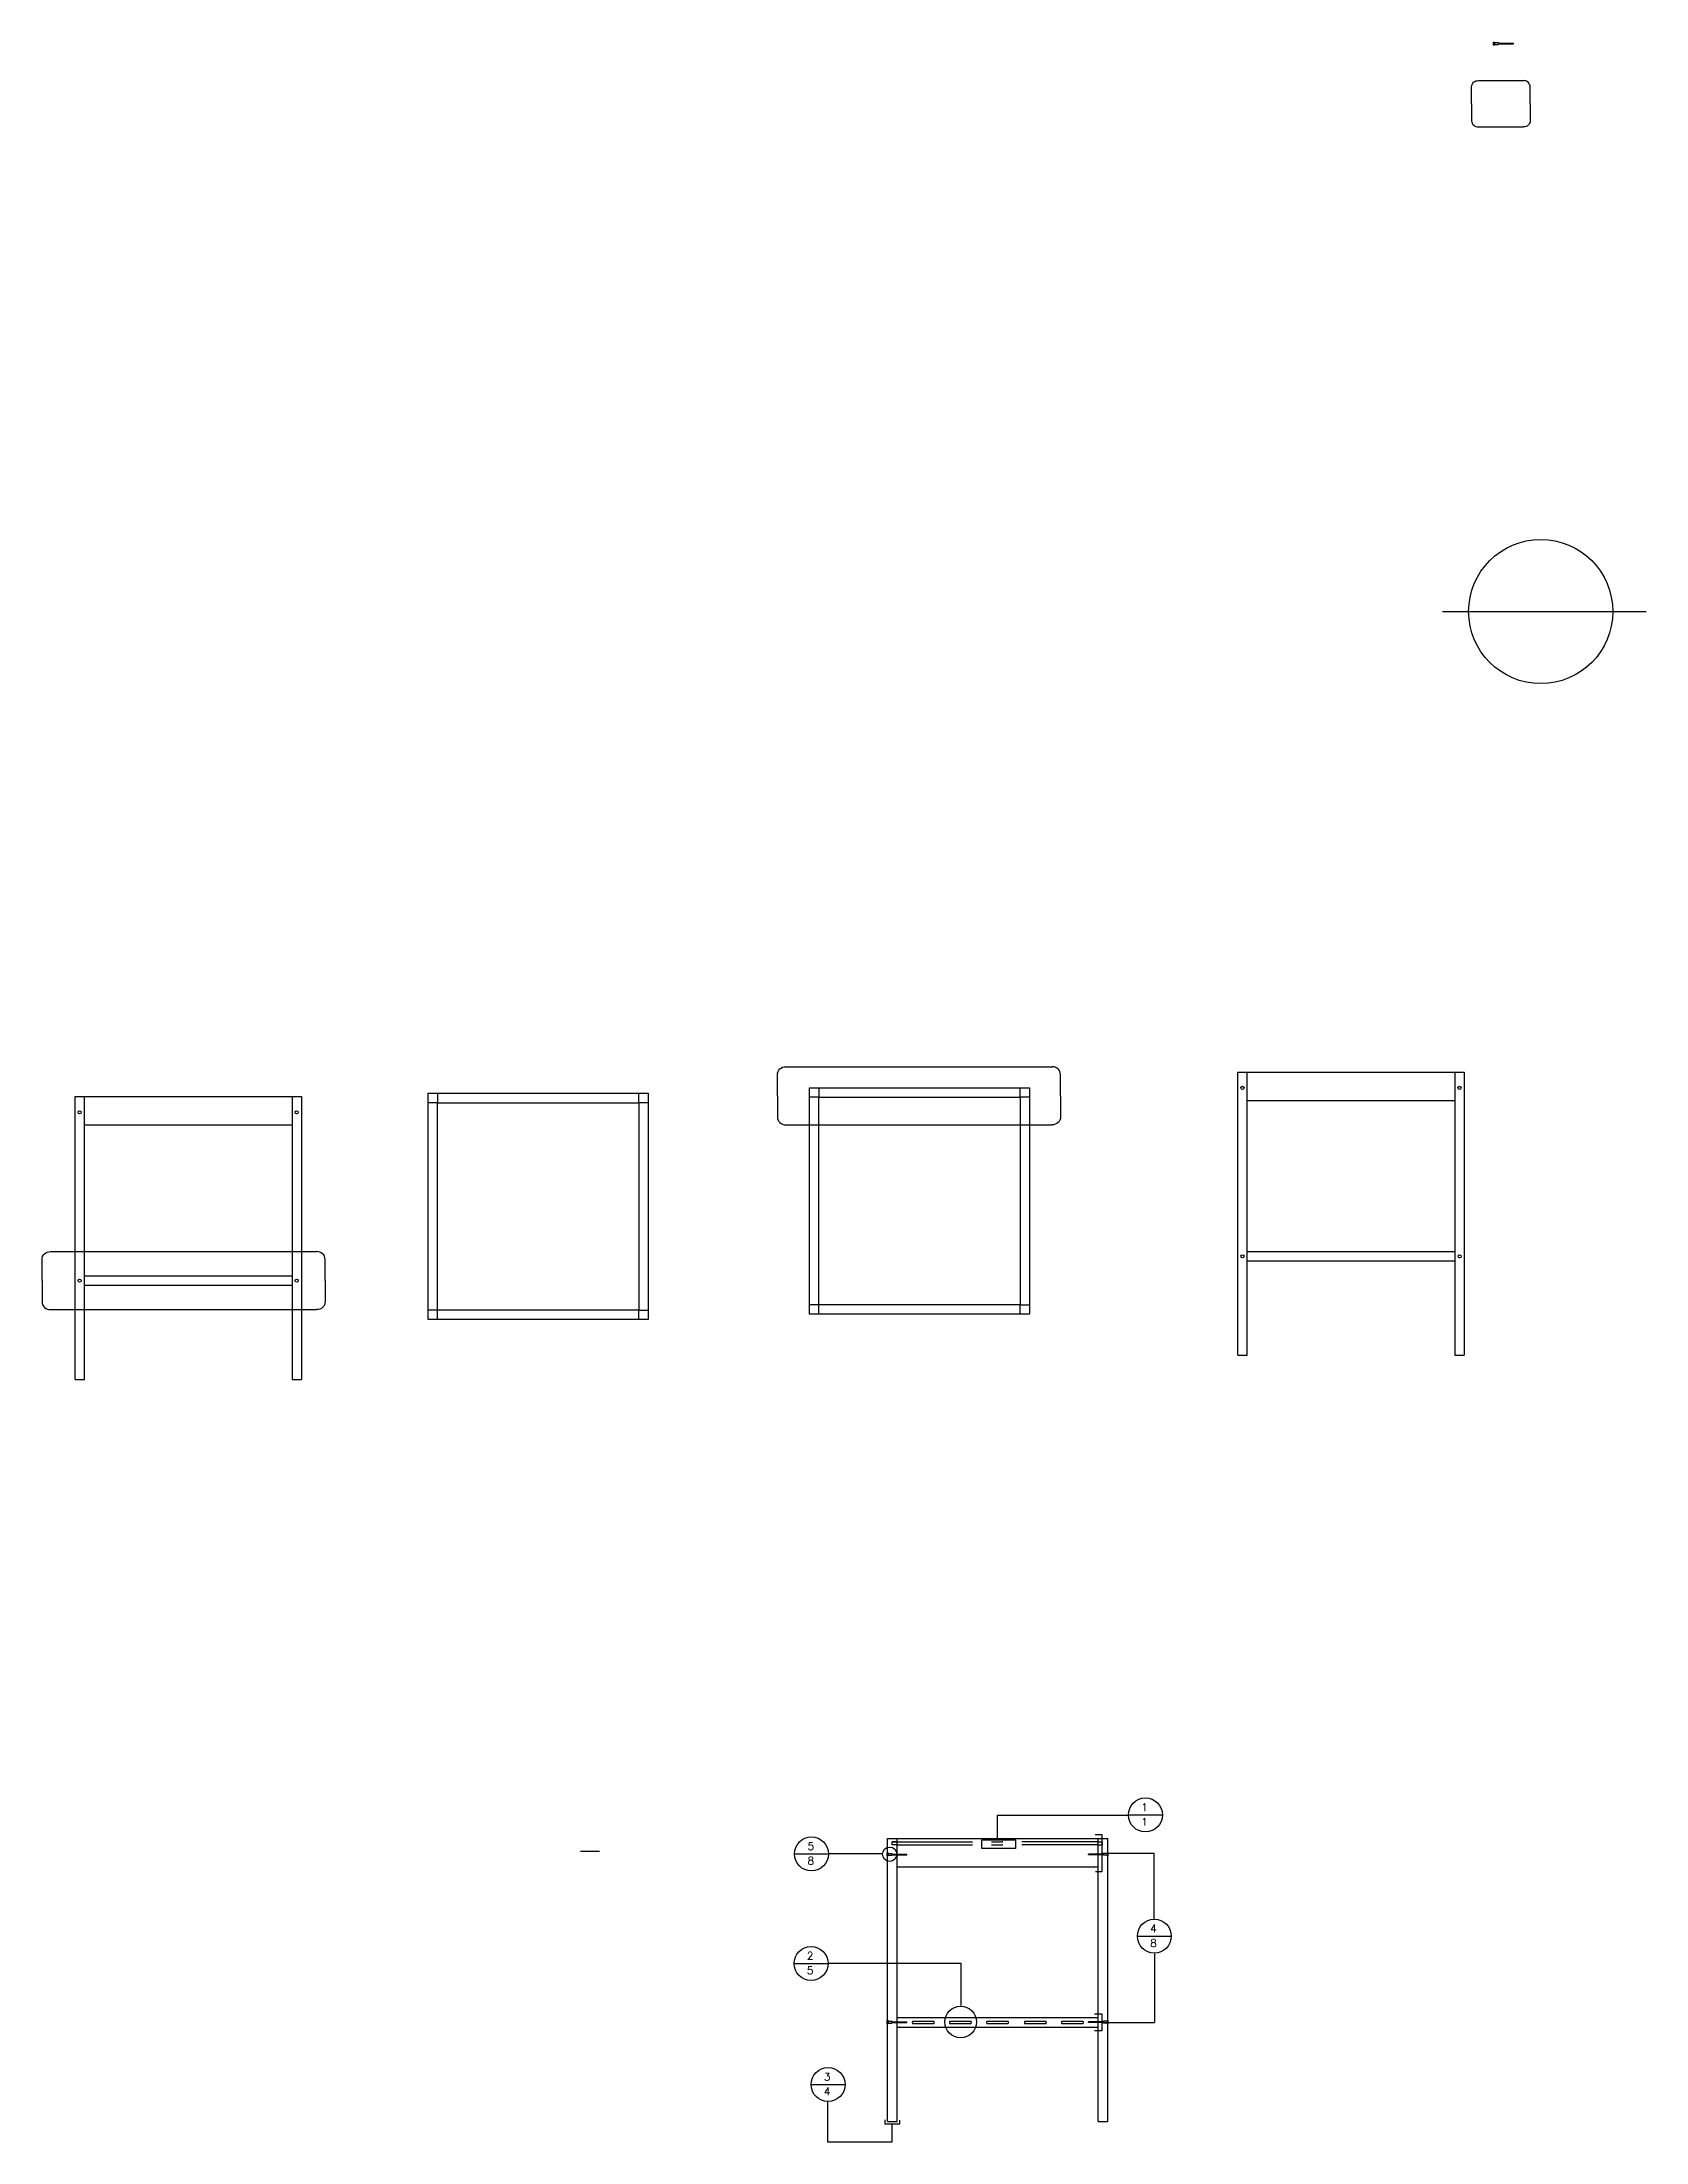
# Model space of a CAD drawing. Header units: millimetres. Extents: x -863 to 1110, y -422 to 583.
# Drawn here: x -304.9 to -49.9, y 231.4 to 565.4 of the extents above; entities that cross this region are included whole.
import ezdxf
from ezdxf.enums import TextEntityAlignment as Align

# ---------------------------------------------------------------- set-up
doc = ezdxf.new("R2010")
doc.units = ezdxf.units.MM
doc.linetypes.add('ACAD_ISO02W100', pattern=[15, 12, -3])
doc.layers.get('0').update_dxf_attribs({"color": 51})
for name, color, linetype in [('Dettagli', 252, 'Continuous'), ('Linee da tratteggiare', 9, 'ACAD_ISO02W100'), ('Simboli', 10, 'Continuous'), ('Simbolo zoom', 140, 'Continuous')]:
    doc.layers.add(name, color=color, linetype=linetype)
doc.styles.add('E-ROMANS', font='romans.shx', dxfattribs={"width": 0.8})

msp = doc.modelspace()

# ---------------------------------------------------------------- texts
at = {"layer": 'Simboli', "style": 'E-ROMANS'}
for s, p in [('1', (-129.65, 284.66)), ('1', (-129.65, 282.34)), ('5', (-182.73, 278.46)), ('8', (-182.73, 276.15)), ('4', (-128.23, 265.39)), ('2', (-182.81, 261.04)), ('8', (-128.23, 263.07)), ('5', (-182.81, 258.73)), ('3', (-180.11, 241.79)), ('4', (-180.11, 239.47))]:
    msp.add_text(s, height=1.21, dxfattribs=at).set_placement(p, align=Align.MIDDLE_CENTER)

# ---------------------------------------------------------------- linework, layer by layer
for p, q in [((-74.17, 564.85), (-74.17, 565.35)), ((-74.17, 565.35), (-74.02, 565.35)), ((-74.02, 564.85), (-74.17, 564.85)), ((-74.02, 565.35), (-74.02, 564.85)), ((-74.02, 565.25), (-73.42, 565.25)), ((-74.02, 564.95), (-73.42, 564.95)), ((-73.42, 565.25), (-73.42, 564.95)), ((-73.42, 565.21), (-71.02, 565.15)), ((-73.42, 565), (-71.02, 565.05)), ((-71.02, 565.05), (-71.02, 565.15)), ((-114.82, 356.53), (-114.82, 401.54)), ((-114.82, 401.54), (-78.82, 401.54)), ((-113.32, 356.53), (-113.32, 401.54)), ((-80.32, 401.54), (-80.32, 356.53)), ((-78.82, 401.54), (-78.82, 356.53)), ((-299.7, 352.66), (-299.7, 397.67)), ((-299.7, 397.67), (-263.7, 397.67)), ((-298.2, 352.66), (-298.2, 397.67)), ((-265.2, 397.67), (-265.2, 352.66)), ((-263.7, 397.67), (-263.7, 352.66)), ((-243.56, 362.19), (-243.56, 398.19)), ((-243.56, 398.19), (-208.56, 398.19)), ((-242.06, 398.19), (-242.06, 396.69)), ((-210.06, 396.69), (-210.06, 398.19)), ((-208.56, 398.19), (-208.56, 362.19)), ((-182.94, 363.06), (-182.94, 399.06)), ((-182.94, 399.06), (-147.94, 399.06)), ((-181.44, 397.56), (-182.94, 397.56)), ((-181.44, 399.06), (-181.44, 397.56)), ((-181.44, 397.56), (-149.44, 397.56)), ((-181.44, 364.56), (-181.44, 397.56)), ((-149.44, 397.56), (-149.44, 399.06)), ((-147.94, 397.56), (-149.44, 397.56)), ((-149.44, 397.56), (-149.44, 364.56)), ((-147.94, 399.06), (-147.94, 363.06)), ((-242.06, 396.69), (-243.56, 396.69)), ((-242.06, 396.69), (-210.06, 396.69)), ((-242.06, 363.69), (-242.06, 396.69)), ((-208.56, 396.69), (-210.06, 396.69)), ((-210.06, 396.69), (-210.06, 363.69)), ((-113.32, 397.04), (-80.32, 397.04)), ((-298.2, 393.17), (-265.2, 393.17)), ((-113.32, 373.04), (-80.32, 373.04)), ((-113.32, 371.54), (-80.32, 371.54)), ((-298.2, 369.17), (-265.2, 369.17)), ((-298.2, 367.67), (-265.2, 367.67)), ((-181.44, 364.56), (-182.94, 364.56)), ((-181.44, 363.06), (-181.44, 364.56)), ((-149.44, 364.56), (-181.44, 364.56)), ((-149.44, 363.06), (-149.44, 364.56)), ((-149.44, 364.56), (-147.94, 364.56)), ((-242.06, 363.69), (-243.56, 363.69)), ((-208.56, 362.19), (-243.56, 362.19)), ((-242.06, 362.19), (-242.06, 363.69)), ((-210.06, 363.69), (-242.06, 363.69)), ((-210.06, 362.19), (-210.06, 363.69)), ((-210.06, 363.69), (-208.56, 363.69)), ((-147.94, 363.06), (-182.94, 363.06)), ((-114.82, 356.53), (-113.32, 356.53)), ((-80.32, 356.53), (-78.82, 356.53)), ((-299.7, 352.66), (-298.2, 352.66)), ((-265.2, 352.66), (-263.7, 352.66)), ((-170.5, 279.7), (-135.51, 279.7)), ((-170.5, 277.41), (-170.5, 279.7)), ((-169, 277.25), (-169, 279.7)), ((-137.01, 277.24), (-137.01, 279.69)), ((-135.51, 277.41), (-135.51, 279.69)), ((-170.5, 250.74), (-170.5, 276.91)), ((-169, 250.58), (-169, 277.08)), ((-169, 275.2), (-137.01, 275.2)), ((-137.01, 250.57), (-137.01, 277.08)), ((-135.51, 250.74), (-135.51, 276.91)), ((-169, 251.2), (-137.01, 251.2)), ((-170.5, 234.7), (-170.5, 250.24)), ((-169, 234.7), (-169, 250.41)), ((-169, 249.7), (-137.01, 249.7)), ((-137.01, 234.69), (-137.01, 250.4)), ((-135.51, 234.69), (-135.51, 250.24)), ((-137.01, 234.69), (-135.51, 234.69))]:
    msp.add_line(p, q)
at = {"ltscale": 0.2}
for p, q in [((-82.26, 474.79), (-49.93, 474.79)), ((-170.5, 234.7), (-169, 234.7))]:
    msp.add_line(p, q, dxfattribs=at)
msp.add_circle((-66.67, 474.79), 11.46, dxfattribs=at)
for centre in [(-114.09, 399.04), (-79.58, 399.04), (-298.97, 395.17), (-264.47, 395.17), (-114.09, 372.27), (-79.57, 372.27), (-298.97, 368.4), (-264.45, 368.4)]:
    msp.add_circle(centre, 0.25)
at = {"layer": 'Dettagli'}
msp.add_line((-216.33, 277.62), (-219.33, 277.62), dxfattribs=at)
at = {"layer": 'Linee da tratteggiare'}
for p, q in [((-170.58, 277.41), (-170.43, 277.41)), ((-170.58, 276.91), (-170.58, 277.41)), ((-170.43, 277.41), (-170.43, 276.91)), ((-170.43, 277.31), (-169.83, 277.31)), ((-169.83, 277.31), (-169.83, 277.01)), ((-169.83, 277.27), (-167.43, 277.21)), ((-169.76, 279.17), (-169.01, 279.17)), ((-169.01, 279.17), (-169.76, 279.17)), ((-169.76, 278.67), (-169.76, 279.17)), ((-169.01, 278.67), (-169.76, 278.67)), ((-169.01, 279.17), (-152.25, 279.18)), ((-169.01, 278.67), (-152.25, 278.68)), ((-167.43, 277.11), (-167.43, 277.21)), ((-137.18, 279.17), (-152.27, 279.18)), ((-137.18, 278.67), (-152.26, 278.68)), ((-136.19, 277.26), (-138.59, 277.21)), ((-138.59, 277.11), (-138.59, 277.21)), ((-137.2, 278.67), (-136.33, 278.67)), ((-137.18, 279.17), (-136.33, 279.17)), ((-136.33, 278.67), (-136.33, 279.17)), ((-135.59, 277.31), (-136.19, 277.31)), ((-136.19, 277.31), (-136.19, 277.01)), ((-135.44, 277.41), (-135.59, 277.41)), ((-135.59, 277.41), (-135.59, 276.91)), ((-135.44, 276.91), (-135.44, 277.41)), ((-170.43, 276.91), (-170.58, 276.91)), ((-170.43, 277.01), (-169.83, 277.01)), ((-169.83, 277.06), (-167.43, 277.11)), ((-136.19, 277.06), (-138.59, 277.11)), ((-135.59, 277.01), (-136.19, 277.01)), ((-135.59, 276.91), (-135.44, 276.91)), ((-170.58, 250.74), (-170.43, 250.74)), ((-170.58, 250.24), (-170.58, 250.74)), ((-170.43, 250.74), (-170.43, 250.24)), ((-170.43, 250.64), (-169.83, 250.64)), ((-169.83, 250.64), (-169.83, 250.34)), ((-169.83, 250.6), (-167.43, 250.54)), ((-167.43, 250.44), (-167.43, 250.54)), ((-136.19, 250.59), (-138.59, 250.54)), ((-138.59, 250.44), (-138.59, 250.54)), ((-135.59, 250.64), (-136.19, 250.64)), ((-136.19, 250.64), (-136.19, 250.34)), ((-135.44, 250.74), (-135.59, 250.74)), ((-135.59, 250.74), (-135.59, 250.24)), ((-135.44, 250.24), (-135.44, 250.74)), ((-170.43, 250.24), (-170.58, 250.24)), ((-170.43, 250.34), (-169.83, 250.34)), ((-169.83, 250.39), (-167.43, 250.44)), ((-136.19, 250.39), (-138.59, 250.44)), ((-135.59, 250.34), (-136.19, 250.34)), ((-135.59, 250.24), (-135.44, 250.24))]:
    msp.add_line(p, q, dxfattribs=at)
for points in [[(-166.51, 250.62, 0.401748), (-166.51, 250.25, 1.804147)], [(-163.17, 250.62, -0.464036), (-163.17, 250.25, 1.33829)], [(-160.61, 250.62, 0.401748), (-160.61, 250.25, 1.804147)], [(-157.27, 250.62, -0.464036), (-157.27, 250.25, 1.33829)], [(-154.7, 250.62, 0.401748), (-154.7, 250.25, 1.804147)], [(-151.36, 250.62, -0.464036), (-151.36, 250.25, 1.33829)], [(-148.69, 250.62, 0.401748), (-148.69, 250.25, 1.804147)], [(-145.35, 250.62, -0.464036), (-145.35, 250.25, 1.33829)], [(-142.8, 250.62, 0.401748), (-142.8, 250.25, 1.804147)], [(-139.46, 250.62, -0.464036), (-139.46, 250.25, 1.33829)]]:
    msp.add_lwpolyline(points, format="xyb", dxfattribs=at)
for points in [[(-166.51, 250.62), (-163.17, 250.62)], [(-160.61, 250.62), (-157.27, 250.62)], [(-154.7, 250.62), (-151.36, 250.62)], [(-148.69, 250.62), (-145.35, 250.62)], [(-142.8, 250.62), (-139.46, 250.62)], [(-166.51, 250.25), (-163.17, 250.25)], [(-160.61, 250.25), (-157.27, 250.25)], [(-154.7, 250.25), (-151.36, 250.25)], [(-148.69, 250.25), (-145.35, 250.25)], [(-142.8, 250.25), (-139.46, 250.25)]]:
    msp.add_lwpolyline(points, dxfattribs=at)
at = {"layer": 'Simboli', "ltscale": 0.2}
for p, q in [((-153.01, 279.49), (-153.01, 283.41)), ((-153.01, 283.41), (-132.22, 283.41)), ((-171.38, 277.24), (-179.91, 277.24)), ((-137.51, 280.34), (-136.47, 280.34)), ((-136.47, 280.34), (-136.47, 274.4)), ((-136.47, 277.37), (-128.14, 277.37)), ((-128.14, 266.88), (-128.14, 277.37)), ((-136.47, 274.4), (-137.47, 274.4)), ((-128.08, 261.37), (-128.08, 250.43)), ((-158.8, 259.79), (-179.94, 259.79)), ((-158.8, 253.12), (-158.8, 259.79)), ((-137.62, 251.79), (-136.45, 251.79)), ((-136.45, 251.79), (-136.45, 249.09)), ((-136.45, 249.09), (-137.59, 249.09)), ((-136.45, 250.44), (-128.07, 250.44)), ((-180.09, 237.79), (-180.09, 231.43)), ((-170.97, 234.93), (-170.97, 234.32)), ((-170.97, 234.32), (-168.58, 234.32)), ((-169.78, 231.43), (-169.78, 234.32)), ((-168.58, 234.32), (-168.58, 234.89)), ((-180.09, 231.43), (-169.78, 231.43))]:
    msp.add_line(p, q, dxfattribs=at)
at = {"layer": 'Simboli'}
for p, q in [((-132.22, 283.43), (-126.82, 283.43)), ((-185.31, 277.23), (-179.91, 277.23)), ((-130.8, 264.16), (-125.4, 264.16)), ((-185.38, 259.81), (-179.98, 259.81)), ((-182.68, 240.56), (-177.28, 240.56))]:
    msp.add_line(p, q, dxfattribs=at)
at = {"layer": 'Simboli', "ltscale": 0.2}
msp.add_lwpolyline([(-155.52, 279.46), (-150.2, 279.46), (-150.2, 278.11), (-155.52, 278.11)], close=True, dxfattribs=at)
at = {"layer": 'Simboli'}
for centre in [(-129.52, 283.43), (-182.61, 277.23), (-128.1, 264.16), (-182.68, 259.81), (-179.98, 240.56)]:
    msp.add_circle(centre, 2.7, dxfattribs=at)
at = {"layer": 'Simboli', "ltscale": 0.2}
for centre, radius in [((-170.18, 277.19), 1.14), ((-158.88, 250.52), 2.51)]:
    msp.add_circle(centre, radius, dxfattribs=at)
at = {"layer": 'Simbolo zoom'}
for p, q in [((-76.58, 559.21), (-69.38, 559.21)), ((-76.58, 551.84), (-69.44, 551.84)), ((-186.7, 402.38), (-144.31, 402.38)), ((-186.7, 393.18), (-144.37, 393.18)), ((-303.62, 373), (-261.23, 373)), ((-303.62, 363.8), (-261.29, 363.8))]:
    msp.add_line(p, q, dxfattribs=at)
for points in [[(-77.65, 555.52), (-77.65, 558.21, -0.433709), (-76.58, 559.21, 0.03067)], [(-68.35, 555.52), (-68.35, 558.21, 0.433709), (-69.42, 559.21, -0.03067)], [(-77.65, 555.53), (-77.65, 552.83, 0.433709), (-76.58, 551.84, -0.03067)], [(-68.35, 555.53), (-68.35, 552.83, -0.433709), (-69.42, 551.84, 0.03067)], [(-188.03, 397.77), (-188.03, 401.14, -0.433709), (-186.7, 402.38, 0.03067)], [(-143.02, 397.77), (-143.02, 401.14, 0.433709), (-144.35, 402.38, -0.03067)], [(-188.03, 397.79), (-188.03, 394.43, 0.433709), (-186.7, 393.18, -0.03067)], [(-143.02, 397.79), (-143.02, 394.43, -0.433709), (-144.35, 393.18, 0.03067)], [(-304.95, 368.39), (-304.95, 371.76, -0.433709), (-303.62, 373, 0.03067)], [(-259.94, 368.39), (-259.94, 371.76, 0.433709), (-261.27, 373, -0.03067)], [(-304.95, 368.41), (-304.95, 365.05, 0.433709), (-303.62, 363.8, -0.03067)], [(-259.94, 368.41), (-259.94, 365.05, -0.433709), (-261.27, 363.8, 0.03067)]]:
    msp.add_lwpolyline(points, format="xyb", dxfattribs=at)

msp.set_redraw_order([(e.dxf.handle, doc.entitydb.next_handle()) for e in msp.query("TEXT MTEXT ATTDEF DIMENSION ARC_DIMENSION")])  # texts and dimensions are drawn at this point

doc.saveas('drawing.dxf')
